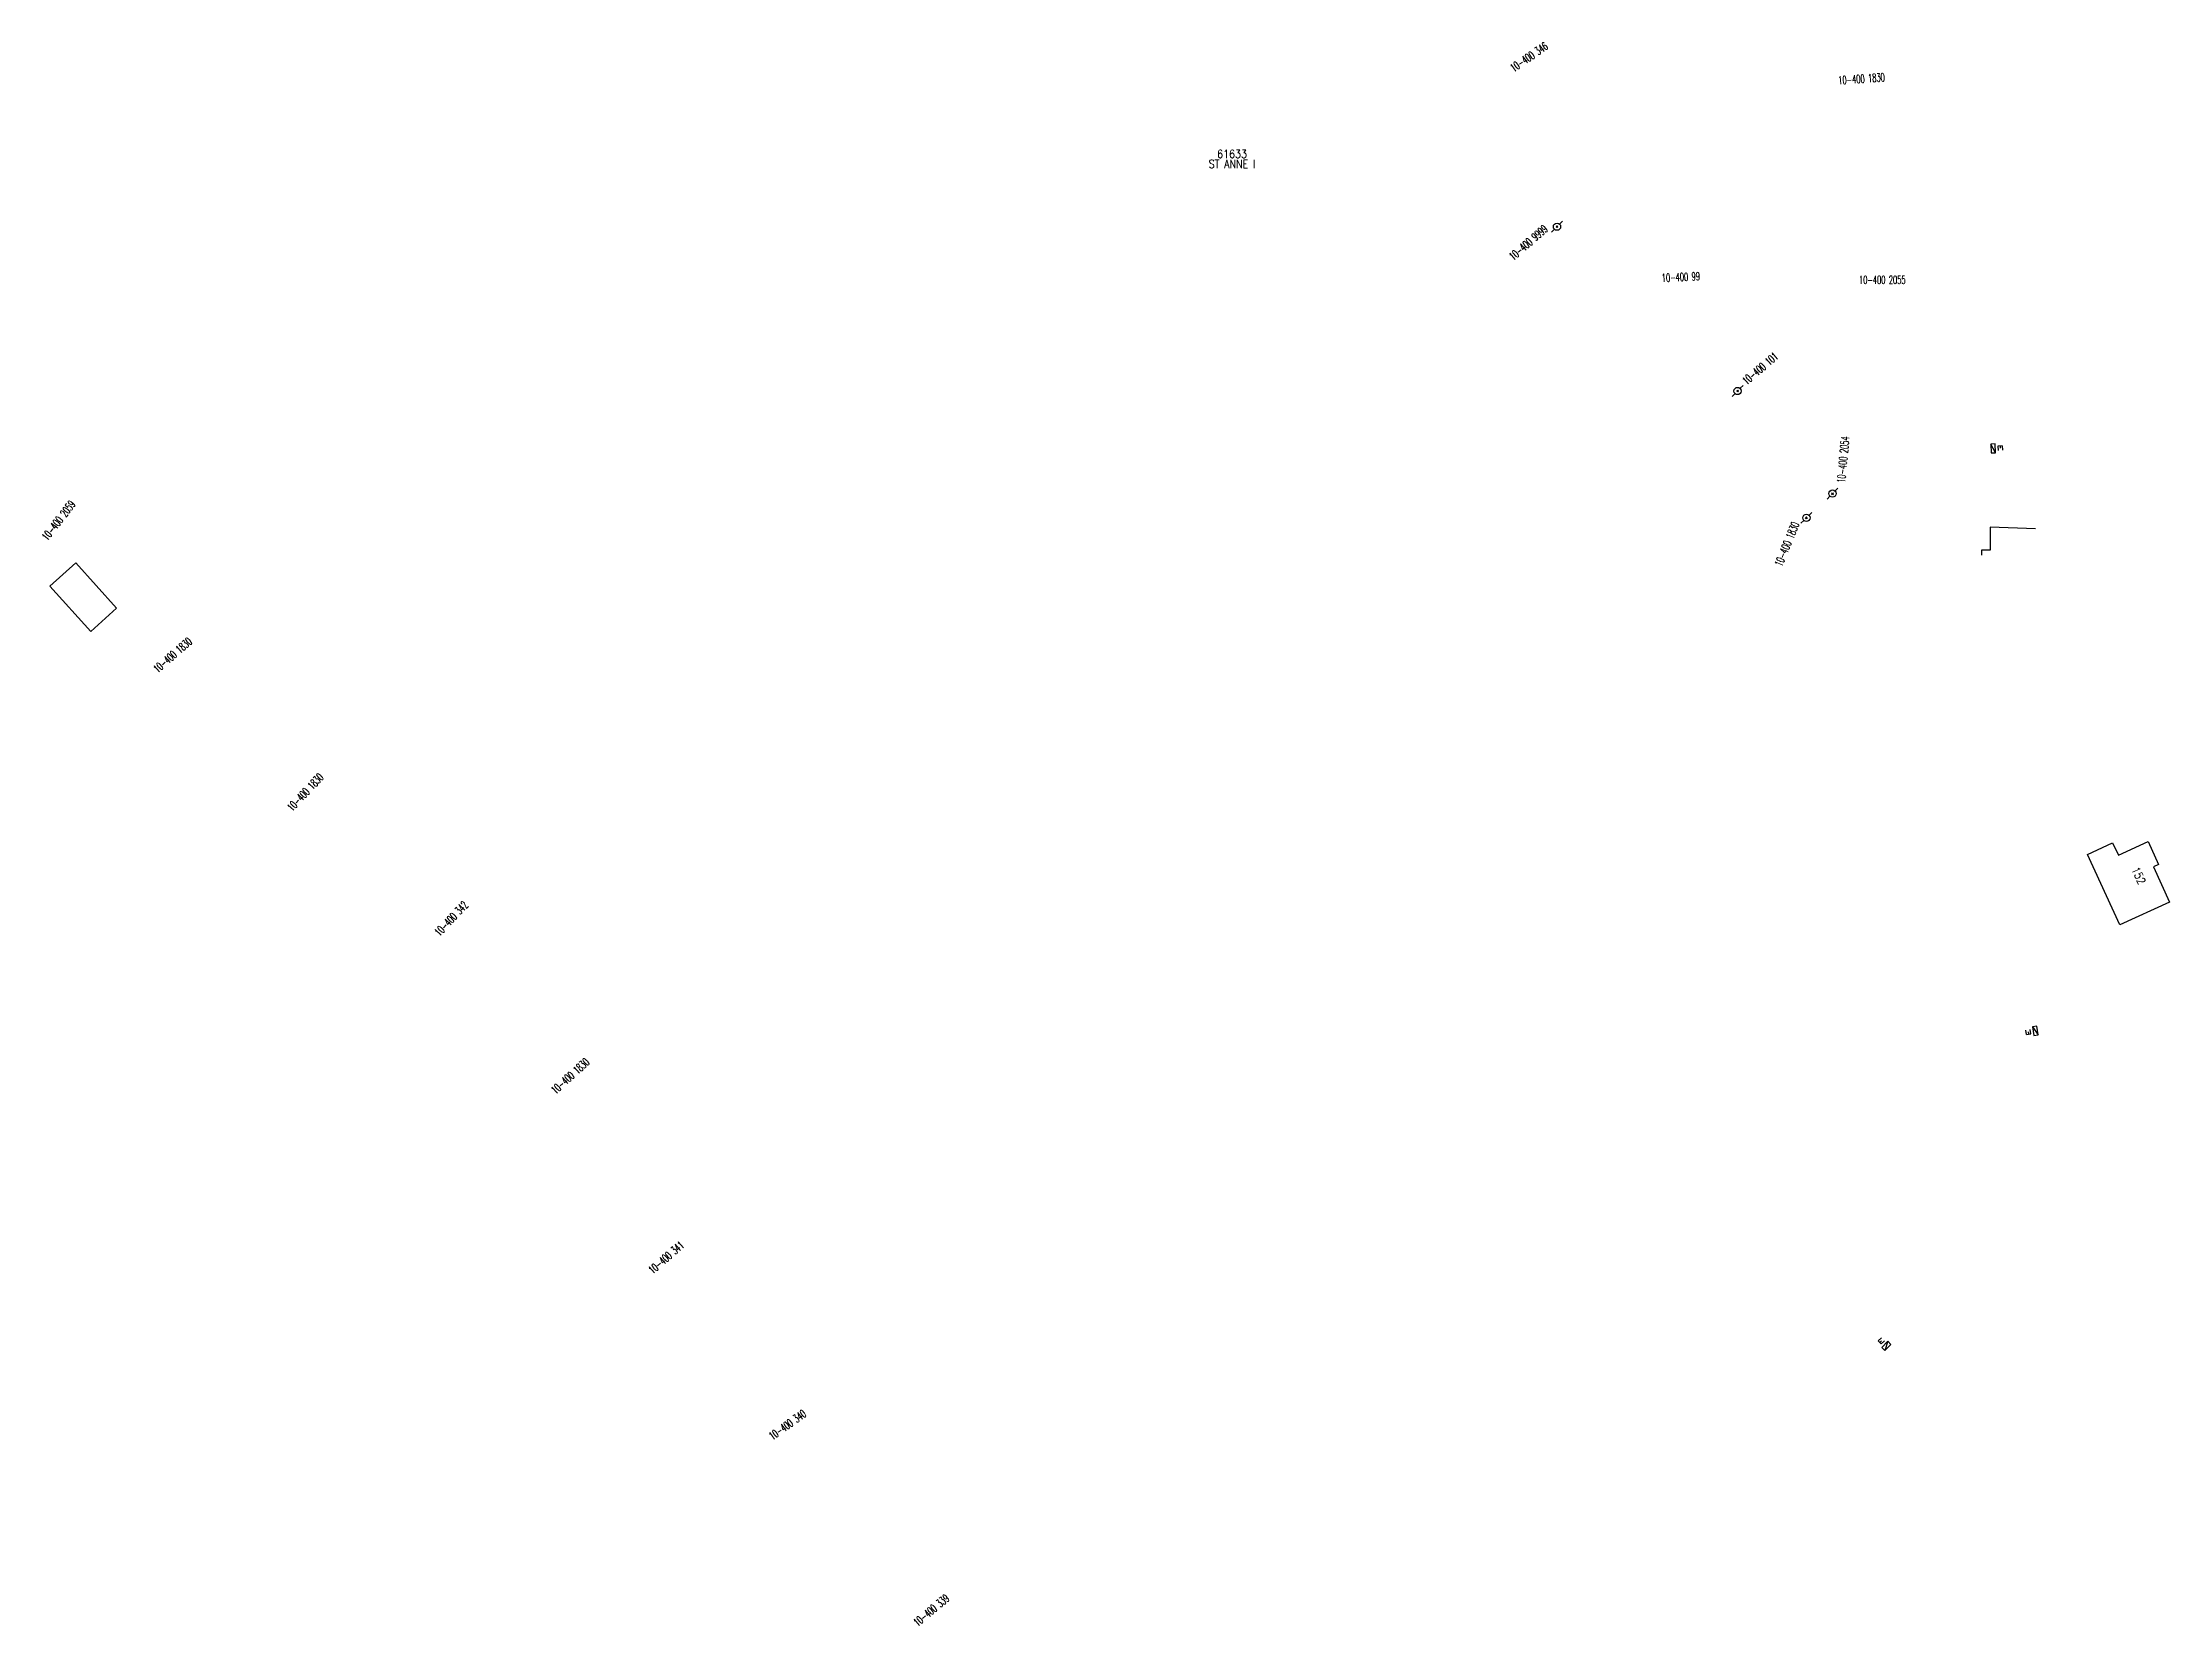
# Model space of a CAD drawing. Header units: millimetres. Extents: x 146003 to 146999, y 144007 to 144988.
# Drawn here: x 146269.4 to 146660.1, y 144006.5 to 144297.4 of the extents above; entities that cross this region are included whole.
import ezdxf
from ezdxf.enums import TextEntityAlignment as Align

# ---------------------------------------------------------------- set-up
doc = ezdxf.new("R2010")
doc.units = ezdxf.units.MM
doc.layers.get('0').update_dxf_attribs({"linetype": 'CONTINUOUS'})
for name, color, linetype in [('M_200', 7, 'CONTINUOUS'), ('w0100', 7, 'CONTINUOUS'), ('W0101', 7, 'CONTINUOUS'), ('W0430', 7, 'CONTINUOUS'), ('W0473', 7, 'CONTINUOUS'), ('w0991', 7, 'CONTINUOUS')]:
    doc.layers.add(name, color=color, linetype=linetype)
doc.styles.get("Standard").update_dxf_attribs({"font": 'romans.shx', "width": 0.85})

msp = doc.modelspace()

# ---------------------------------------------------------------- texts
at = {"layer": 'M_200', "linetype": 'Continuous', "width": 0.85}
for s, p in [('61633', (146487.93, 144276.92)), ('ST ANNE I', (146487.93, 144275.08))]:
    msp.add_text(s, height=1.5, dxfattribs=at).set_placement(p, align=Align.MIDDLE_CENTER)
at = {"layer": 'W0473', "color": 7, "width": 0.6}
for s, rotation, p in [('10-400 346', 34.5565, (146542.47, 144294.73)), ('10-400 9999', 41.2171, (146542.36, 144260.64)), ('10-400 99', 2.8213, (146570.37, 144254.3))]:
    msp.add_text(s, height=1.5, rotation=rotation, dxfattribs=at).set_placement(p, align=Align.MIDDLE_CENTER)
msp.add_text('10-400 1830', height=1.5, rotation=3.9767, dxfattribs=at).set_placement((146599.28, 144290.43), align=Align.MIDDLE_LEFT)
msp.add_text('10-400 2055', height=1.5, dxfattribs=at).set_placement((146607.37, 144253.79), align=Align.MIDDLE_CENTER)
at = {"layer": 'W0473', "width": 0.6}
for s, rotation, p in [('10-400 101', 40.2581, (146584.93, 144237.48)), ('10-400 2054', 84.739, (146600.18, 144220.76)), ('10-400 2059', 52.225, (146272.4, 144209.58)), ('10-400 1830', 67.7237, (146589.85, 144205.23)), ('10-400 1830', 40.8302, (146293.34, 144184.83)), ('10-400 1830', 46.7035, (146317.71, 144159.64)), ('10-400 342', 46.6565, (146344.52, 144136.42)), ('10-400 1830', 42.199, (146366.37, 144107.49)), ('10-400 341', 41.0429, (146384, 144074.15)), ('10-400 340', 35.6743, (146406.28, 144043.4)), ('10-400 339', 39.8127, (146432.69, 144009.33))]:
    msp.add_text(s, height=1.5, rotation=rotation, dxfattribs=at).set_placement(p, align=Align.MIDDLE_CENTER)
at = {"layer": 'w0991', "color": 252, "width": 0.85}
msp.add_text('152', height=1.5, rotation=294.6516, dxfattribs=at).set_placement((146653.1, 144145.5))

# ---------------------------------------------------------------- blocks, each defined once
blk = doc.blocks.new('T473')
for p, q in [((-0.166667, 0.166667), (0.166667, -0.166667)), ((-0.166667, -0.166667), (0.166667, 0.166667)), ((0.500001, 0.500001), (1.000002, 1.000002)), ((-1.000002, -1.000002), (-0.500001, -0.500001))]:
    blk.add_line(p, q)
blk.add_ellipse((0, 0), major_axis=(0.471405, 0.471405), ratio=1, start_param=5.4977871438, end_param=11.780972451)
blk = doc.blocks.new('T430')
at = {"flags": 128}
for points in [[(0.8, 0.8), (-0.8, 0.8)], [(-0.8, 0.8), (-0.8, 0)], [(0.8, 0.8), (-0.8, 0)], [(-0.8, 0), (0.8, 0)], [(-0.4, 2.1), (0.4, 2.1)], [(-0.4, 2.1), (-0.4, 1.3)], [(-0.4, 1.7), (0, 1.7)], [(-0.4, 1.3), (0.4, 1.3)], [(0.8, 0), (0.8, 0.8)]]:
    blk.add_lwpolyline(points, dxfattribs=at)

# ---------------------------------------------------------------- linework, layer by layer
at = {"layer": 'w0100', "color": 252, "flags": 128}
msp.add_lwpolyline([(146635.5, 144208.05), (146627.19, 144208.36), (146627.19, 144204.09), (146627.19, 144204.09), (146627.19, 144204.09), (146625.59, 144204.12), (146625.56, 144203.22)], dxfattribs=at)
at = {"layer": 'W0101', "color": 252}
msp.add_lwpolyline([(146283.06, 144193.44), (146278.31, 144189.17), (146270.81, 144197.51), (146275.56, 144201.78), (146283.06, 144193.44)], dxfattribs=at)
msp.add_lwpolyline([(146645.03, 144148.2), (146649.68, 144150.34), (146650.73, 144148.05), (146656.19, 144150.56), (146658.11, 144146.36), (146657.15, 144145.92), (146660.11, 144139.45), (146650.97, 144135.26)], close=True, dxfattribs=at)

# ---------------------------------------------------------------- block references
at = {"layer": 'W0430', "color": 6, "rotation": 271.9790941740032}
msp.add_blockref('T430', (146627.32, 144222.8), dxfattribs=at)
at = {"layer": 'W0430'}
for p, rotation in [((146635.87, 144115.87), 99.07855665137085), ((146608.39, 144057.62), 44.85784248102689)]:
    msp.add_blockref('T430', p, dxfattribs=dict(at, rotation=rotation))
at = {"layer": 'W0473', "color": 7}
msp.add_blockref('T473', (146547.62, 144263.55), dxfattribs=at)
at = {"layer": 'W0473'}
for p in [(146580.79, 144233.36), (146598.22, 144214.51), (146593.43, 144210.06)]:
    msp.add_blockref('T473', p, dxfattribs=at)

msp.set_redraw_order([(e.dxf.handle, doc.entitydb.next_handle()) for e in msp.query("TEXT MTEXT ATTDEF DIMENSION ARC_DIMENSION")])  # texts and dimensions are drawn at this point

doc.saveas('drawing.dxf')
